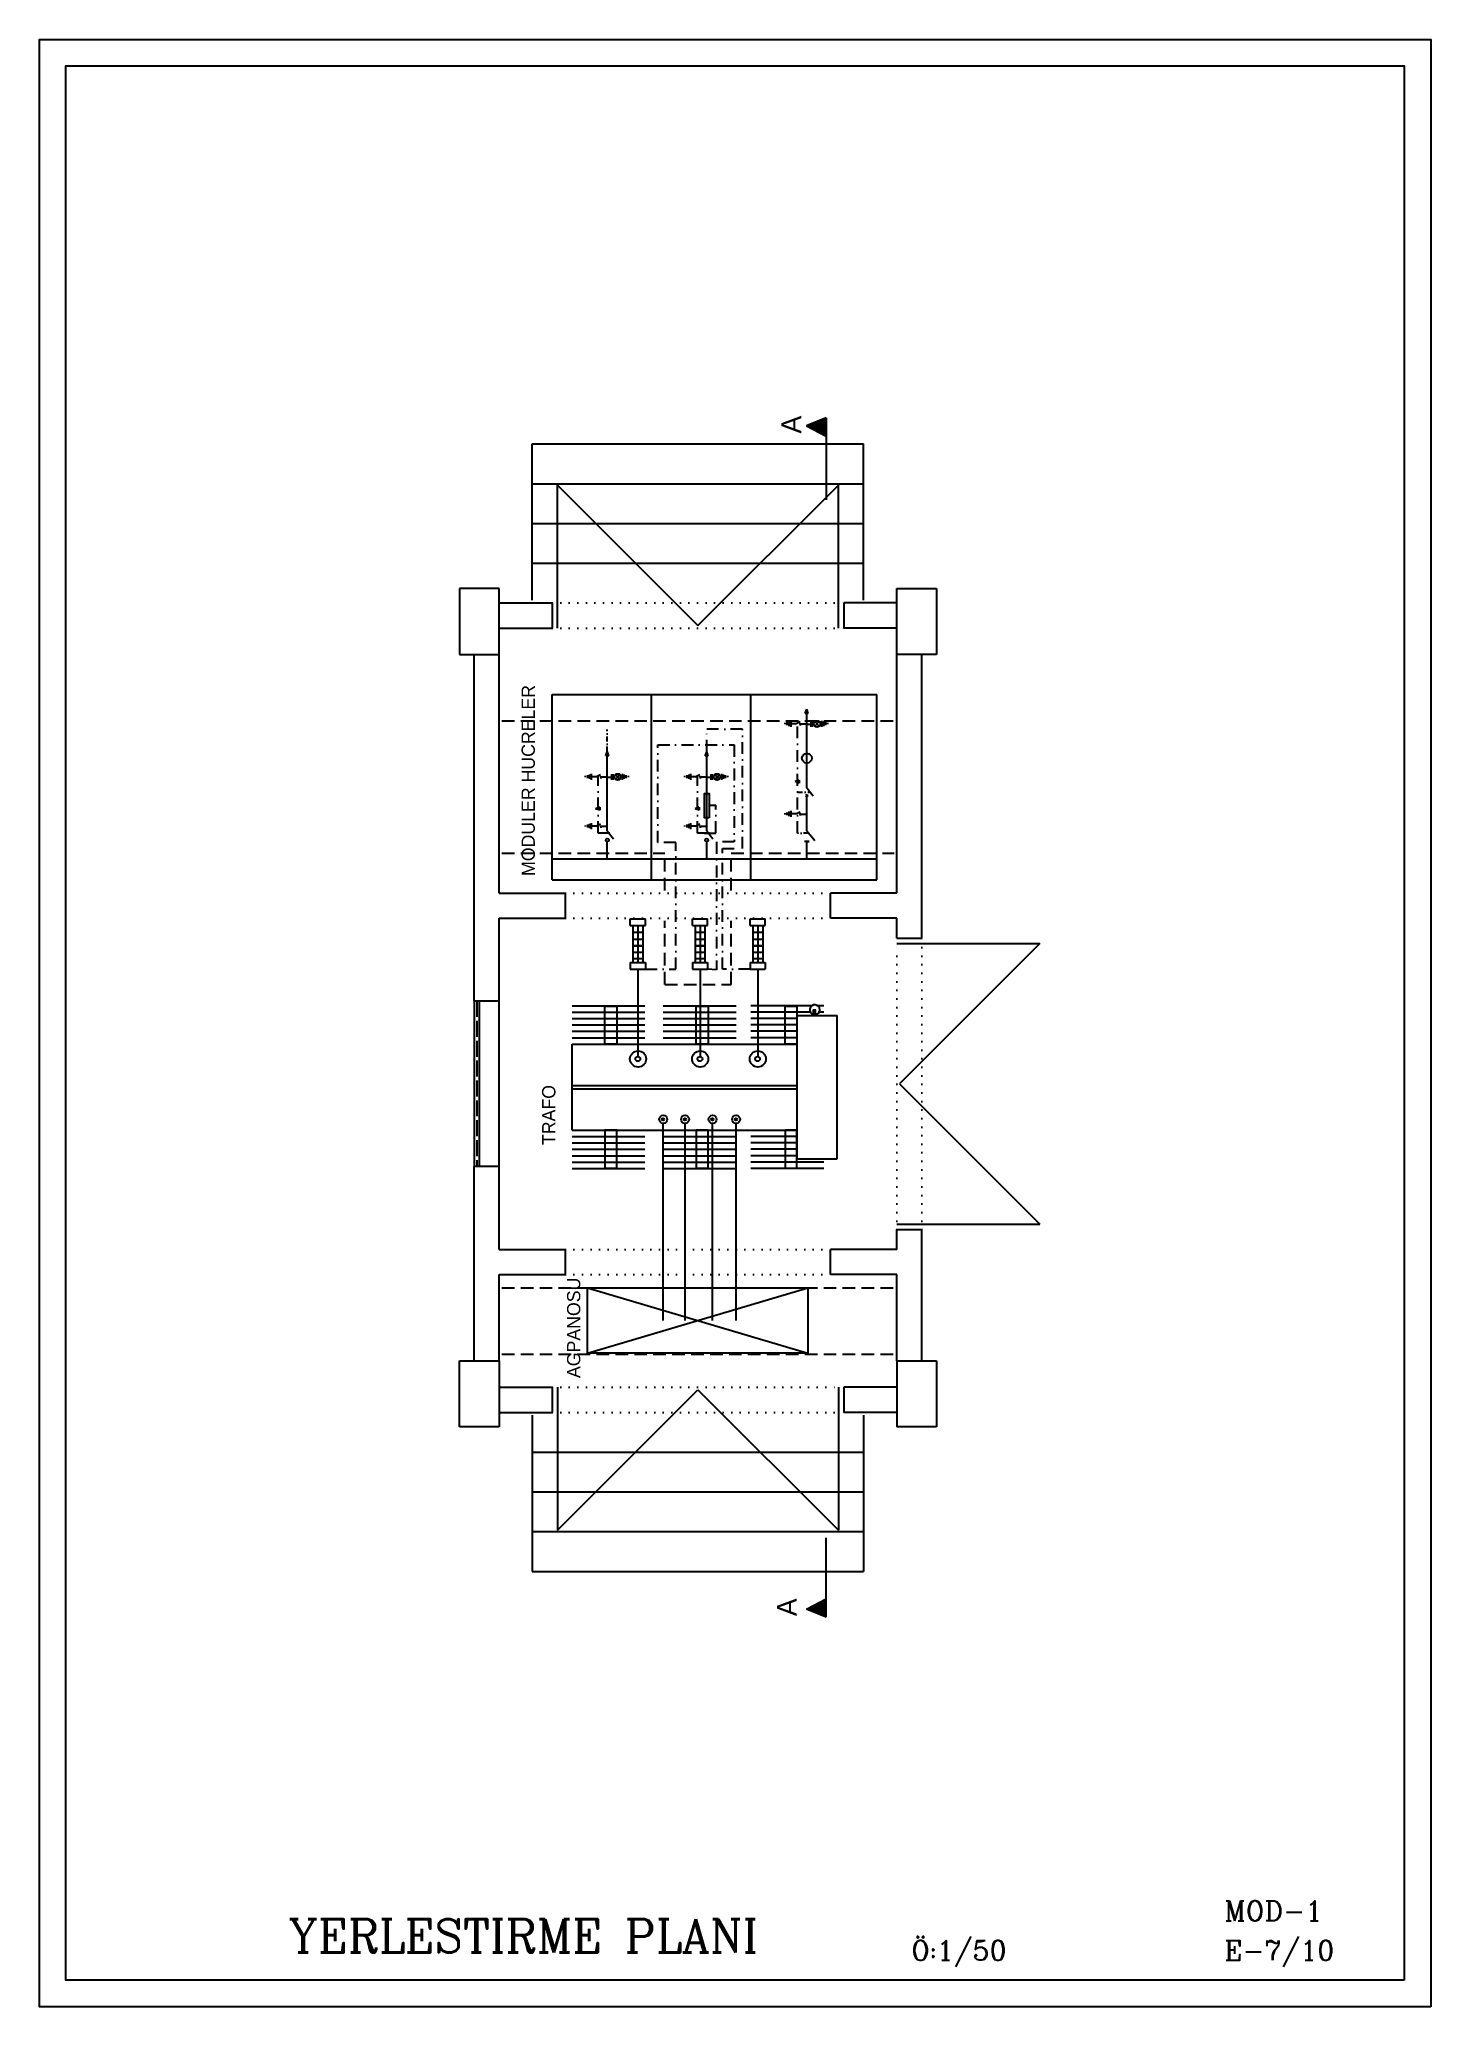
# Model space of a CAD drawing. Extents: x -6739 to -1489, y 5296 to 6781.
# Drawn here: x -5689 to -4639, y 5296 to 6781 of the extents above; entities that cross this region are included whole.
import ezdxf

# ---------------------------------------------------------------- set-up
doc = ezdxf.new("R2010")
doc.units = 0
for name, pattern in [('ACAD_ISO02W100', [15, 12, -3]), ('DASHDOT', [25.4, 12.7, -6.35, 0, -6.35]), ('DOT', [6.35, 0, -6.35]), ('HIDDEN2', [4.7625, 3.175, -1.5875])]:
    doc.linetypes.add(name, pattern=pattern)
doc.layers.get('0').update_dxf_attribs({"linetype": 'CONTINUOUS'})
for name, color, linetype in [('02', 63, 'CONTINUOUS'), ('03', 150, 'CONTINUOUS'), ('05', 140, 'CONTINUOUS'), ('06', 180, 'CONTINUOUS'), ('08', 52, 'CONTINUOUS'), ('70', 130, 'CONTINUOUS'), ('70K', 21, 'CONTINUOUS'), ('BAKIRBARA', 30, 'CONTINUOUS'), ('CERC', 1, 'CONTINUOUS'), ('DASHED', 233, 'ACAD_ISO02W100'), ('DASHED2', 40, 'ACAD_ISO02W100'), ('DOLCU', 252, 'CONTINUOUS'), ('OLCULENDIRME', 4, 'CONTINUOUS'), ('YAZI', 3, 'CONTINUOUS')]:
    doc.layers.add(name, color=color, linetype=linetype)
doc.styles.add('ROMANC', font='romanc')

msp = doc.modelspace()

# ---------------------------------------------------------------- texts
at = {"style": 'ROMANC'}
msp.add_text('YERLESTIRME PLANI', height=25, dxfattribs=at).set_placement((-5501.6, 5337))
at = {"layer": 'YAZI', "ltscale": 0.3}
for s, height, p in [('A', 15, (-5114.5, 6483.5)), ('MODULER HUCRELER', 10, (-5315.5, 6149.5)), ('TRAFO', 10, (-5300, 5946.4)), ('AGPANOSU', 10, (-5281.2, 5770.5)), ('A', 15, (-5117.8, 5590.8))]:
    msp.add_text(s, height=height, rotation=90, dxfattribs=at).set_placement(p)
at = {"layer": 'YAZI', "color": 2, "style": 'ROMANC'}
for s, p in [('MOD-1', (-4795.1, 5360.8)), ('E-7/10', (-4795.1, 5331))]:
    msp.add_text(s, height=15, dxfattribs=at).set_placement(p)
at = {"layer": 'YAZI', "color": 7, "style": 'ROMANC'}
msp.add_text('Ö:1/50', height=15, dxfattribs=at).set_placement((-5031.5, 5331))

# ---------------------------------------------------------------- hatches: boundary and pattern name
at = {"layer": '02', "linetype": 'DASHDOT', "ltscale": 0.3}
for points in [[(-5095.6, 6481.6), (-5095.6, 6495.4), (-5110.6, 6489.3)], [(-5110.6, 5596.1), (-5095.6, 5589.9), (-5095.6, 5603.8)]]:
    msp.add_hatch(color=256, dxfattribs=at).paths.add_polyline_path(points)

# ---------------------------------------------------------------- linework, layer by layer
at = {"layer": '02'}
for p, q in [((-5111.5, 6272.2), (-5110.3, 6275.4)), ((-5109.1, 6272.2), (-5111.5, 6272.2)), ((-5109.1, 6272.2), (-5110.2, 6275.4)), ((-5262, 6240.1), (-5260.8, 6243.3)), ((-5259.7, 6240.1), (-5262, 6240.1)), ((-5259.7, 6240.1), (-5260.7, 6243.3)), ((-5187, 6240.1), (-5185.8, 6243.3)), ((-5184.7, 6240.1), (-5187, 6240.1)), ((-5184.7, 6240.1), (-5185.7, 6243.3)), ((-5115.9, 6221.8), (-5119.1, 6220.7)), ((-5115.9, 6219.5), (-5119.1, 6220.7)), ((-5115.9, 6221.8), (-5115.9, 6219.5)), ((-5266.4, 6201.4), (-5269.6, 6200.3)), ((-5266.4, 6199.1), (-5269.6, 6200.3)), ((-5266.4, 6201.4), (-5266.4, 6199.1)), ((-5191.4, 6201.4), (-5194.6, 6200.3)), ((-5191.4, 6199.1), (-5194.6, 6200.3)), ((-5191.4, 6201.4), (-5191.4, 6199.1))]:
    msp.add_line(p, q, dxfattribs=at)
at = {"layer": '02', "linetype": 'DASHDOT', "ltscale": 0.3}
for p, q in [((-5260.8, 6243.3), (-5260.8, 6260.1)), ((-5117.2, 6212.8), (-5107.7, 6212.7)), ((-5108.9, 6181.9), (-5117.2, 6181.9))]:
    msp.add_line(p, q, dxfattribs=at)
at = {"layer": '02', "linetype": 'DASHDOT', "ltscale": 0.7}
for p, q in [((-5158.9, 6260.2), (-5186.3, 6260.2)), ((-5185.8, 6243.3), (-5185.8, 6260.1)), ((-5158.9, 6170.2), (-5158.9, 6260.2)), ((-5117.2, 6181.9), (-5117.2, 6265)), ((-5222.6, 6174.7), (-5222.6, 6248.4)), ((-5222.6, 6248.4), (-5165, 6248.4)), ((-5165, 6248.4), (-5165, 6175.2)), ((-5267.8, 6181.9), (-5267.8, 6225)), ((-5192.8, 6181.9), (-5192.8, 6225)), ((-5184, 6202.9), (-5178.8, 6202.9)), ((-5178.8, 6181.9), (-5178.8, 6202.9)), ((-5258.8, 6181.9), (-5267.8, 6181.9)), ((-5183.8, 6181.9), (-5192.8, 6181.9)), ((-5187.8, 6181.9), (-5178.8, 6181.9)), ((-5209.2, 6174.7), (-5222.6, 6174.7)), ((-5209.2, 6079.1), (-5209.2, 6174.7)), ((-5178.5, 6175.2), (-5178.5, 6078.6)), ((-5165, 6175.2), (-5178.5, 6175.2)), ((-5174, 6170.2), (-5158.9, 6170.2)), ((-5174, 6166.6), (-5174, 6170.2)), ((-5174, 6079.1), (-5174, 6166.6)), ((-5232.1, 6079.1), (-5209.2, 6079.1)), ((-5178.5, 6078.6), (-5185.2, 6079.1)), ((-5153, 6079.1), (-5174, 6079.1))]:
    msp.add_line(p, q, dxfattribs=at)
at = {"layer": '02'}
for centre in [(-5260.8, 6176.6), (-5185.8, 6176.6)]:
    msp.add_circle(centre, 1.2, dxfattribs=at)
at = {"layer": '03'}
for p, q in [((-5302.4, 6286.6), (-5057.4, 6286.6)), ((-5302.4, 6146.6), (-5302.4, 6286.6)), ((-5227.4, 6146.6), (-5227.4, 6286.6)), ((-5152.4, 6146.6), (-5152.4, 6286.6)), ((-5057.4, 6146.6), (-5057.4, 6286.6)), ((-5126.6, 6264), (-5126.6, 6265)), ((-5125.1, 6263.4), (-5125.1, 6265.6)), ((-5123.6, 6262.7), (-5123.6, 6266.1)), ((-5122.1, 6262.1), (-5122.1, 6266.7)), ((-5118.9, 6264.4), (-5122.1, 6264.4)), ((-5118.9, 6264.4), (-5115.3, 6266.1)), ((-5115.2, 6264), (-5115.2, 6264.8)), ((-5115.2, 6264), (-5115.2, 6263.2)), ((-5110.2, 6264), (-5115.2, 6264)), ((-5110.2, 6264), (-5107, 6264)), ((-5107, 6262.1), (-5107, 6266.4)), ((-5105.9, 6262.1), (-5105.9, 6266.4)), ((-5105.9, 6264.1), (-5104.9, 6264.2)), ((-5104.1, 6262.5), (-5100.9, 6266.1)), ((-5100.9, 6262.5), (-5104.1, 6266)), ((-5100.1, 6264.4), (-5098.9, 6264.4)), ((-5098.9, 6262.1), (-5098.9, 6266.7)), ((-5097.5, 6262.7), (-5097.5, 6266.1)), ((-5095.9, 6263.4), (-5095.9, 6265.6)), ((-5094.4, 6264), (-5094.4, 6265)), ((-5277.2, 6224), (-5277.2, 6225)), ((-5275.6, 6223.4), (-5275.6, 6225.5)), ((-5274.1, 6222.7), (-5274.1, 6226.1)), ((-5272.7, 6222.1), (-5272.7, 6226.6)), ((-5269.4, 6224.3), (-5272.7, 6224.3)), ((-5269.4, 6224.3), (-5265.9, 6226)), ((-5265.7, 6224), (-5265.7, 6224.8)), ((-5265.7, 6224), (-5265.7, 6223.1)), ((-5260.8, 6224), (-5265.7, 6224)), ((-5260.8, 6224), (-5257.5, 6224)), ((-5257.5, 6222), (-5257.5, 6226.3)), ((-5256.4, 6222), (-5256.4, 6226.3)), ((-5256.4, 6224.1), (-5255.4, 6224.1)), ((-5251.4, 6222.4), (-5254.7, 6226)), ((-5254.6, 6222.4), (-5251.4, 6226.1)), ((-5250.6, 6224.3), (-5249.4, 6224.3)), ((-5249.4, 6222.1), (-5249.4, 6226.6)), ((-5248, 6222.7), (-5248, 6226.1)), ((-5246.5, 6223.4), (-5246.5, 6225.5)), ((-5244.9, 6224), (-5244.9, 6225)), ((-5202.2, 6224), (-5202.2, 6225)), ((-5200.6, 6223.4), (-5200.6, 6225.5)), ((-5199.1, 6222.7), (-5199.1, 6226.1)), ((-5197.7, 6222.1), (-5197.7, 6226.6)), ((-5194.4, 6224.3), (-5197.7, 6224.3)), ((-5194.4, 6224.3), (-5190.9, 6226)), ((-5190.7, 6224), (-5190.7, 6224.8)), ((-5185.8, 6224), (-5190.7, 6224)), ((-5190.7, 6224), (-5190.7, 6223.1)), ((-5185.8, 6224), (-5182.5, 6224)), ((-5182.5, 6222), (-5182.5, 6226.3)), ((-5181.4, 6222), (-5181.4, 6226.3)), ((-5181.4, 6224.1), (-5180.4, 6224.1)), ((-5176.4, 6222.4), (-5179.7, 6226)), ((-5179.6, 6222.4), (-5176.4, 6226.1)), ((-5175.6, 6224.3), (-5174.4, 6224.3)), ((-5174.4, 6222.1), (-5174.4, 6226.6)), ((-5173, 6222.7), (-5173, 6226.1)), ((-5171.5, 6223.4), (-5171.5, 6225.5)), ((-5169.9, 6224), (-5169.9, 6225)), ((-5109.4, 6209.2), (-5111.1, 6211)), ((-5111, 6209.2), (-5109.4, 6211)), ((-5126.6, 6196), (-5126.6, 6197)), ((-5125.1, 6195.4), (-5125.1, 6197.5)), ((-5123.6, 6194.7), (-5123.6, 6198.1)), ((-5122.1, 6194.1), (-5122.1, 6198.7)), ((-5118.9, 6196.3), (-5122.1, 6196.3)), ((-5118.9, 6196.3), (-5115.3, 6198)), ((-5115.2, 6196), (-5115.2, 6196.8)), ((-5110.2, 6196), (-5115.2, 6196)), ((-5115.2, 6196), (-5115.2, 6195.2)), ((-5277.2, 6186.8), (-5277.2, 6187.7)), ((-5275.6, 6186.1), (-5275.6, 6188.3)), ((-5274.1, 6185.5), (-5274.1, 6188.9)), ((-5272.7, 6184.9), (-5272.7, 6189.4)), ((-5269.4, 6187.1), (-5272.7, 6187.1)), ((-5269.4, 6187.1), (-5265.9, 6188.8)), ((-5265.7, 6186.8), (-5265.7, 6187.6)), ((-5260.8, 6186.8), (-5265.7, 6186.8)), ((-5265.7, 6186.8), (-5265.7, 6185.9)), ((-5202.2, 6186.8), (-5202.2, 6187.7)), ((-5200.6, 6186.1), (-5200.6, 6188.3)), ((-5199.1, 6185.5), (-5199.1, 6188.9)), ((-5197.7, 6184.9), (-5197.7, 6189.4)), ((-5194.4, 6187.1), (-5197.7, 6187.1)), ((-5194.4, 6187.1), (-5190.9, 6188.8)), ((-5190.7, 6186.8), (-5190.7, 6187.6)), ((-5185.8, 6186.8), (-5190.7, 6186.8)), ((-5190.7, 6186.8), (-5190.7, 6185.9)), ((-5302.4, 6146.6), (-5057.4, 6146.6)), ((-5243.5, 6112.1), (-5243.5, 6117.1)), ((-5243.5, 6117.1), (-5232.1, 6117.1)), ((-5243.5, 6112.1), (-5232.1, 6112.1)), ((-5241.2, 6084.1), (-5241.2, 6112.1)), ((-5241.2, 6107.1), (-5233.8, 6107.1)), ((-5237.5, 6084.1), (-5237.5, 6112.1)), ((-5233.8, 6084.1), (-5233.8, 6112.1)), ((-5232.1, 6112.1), (-5232.1, 6117.1)), ((-5196.6, 6117.1), (-5185.2, 6117.1)), ((-5196.6, 6112.1), (-5196.6, 6117.1)), ((-5196.6, 6112.1), (-5185.2, 6112.1)), ((-5194.3, 6084.1), (-5194.3, 6112.1)), ((-5194.3, 6107.1), (-5186.9, 6107.1)), ((-5190.6, 6084.1), (-5190.6, 6112.1)), ((-5186.9, 6084.1), (-5186.9, 6112.1)), ((-5185.2, 6112.1), (-5185.2, 6117.1)), ((-5153, 6112.1), (-5153, 6117.1)), ((-5153, 6117.1), (-5141.6, 6117.1)), ((-5153, 6112.1), (-5141.6, 6112.1)), ((-5150.7, 6084.1), (-5150.7, 6112.1)), ((-5150.7, 6107.1), (-5143.3, 6107.1)), ((-5147, 6084.1), (-5147, 6112.1)), ((-5143.3, 6084.1), (-5143.3, 6112.1)), ((-5141.6, 6112.1), (-5141.6, 6117.1)), ((-5241.2, 6101.8), (-5233.8, 6101.8)), ((-5241.2, 6096.9), (-5233.8, 6096.9)), ((-5241.2, 6096.8), (-5233.8, 6096.8)), ((-5241.2, 6092), (-5233.8, 6092)), ((-5194.3, 6101.8), (-5186.9, 6101.8)), ((-5194.3, 6096.9), (-5186.9, 6096.9)), ((-5194.3, 6096.8), (-5186.9, 6096.8)), ((-5194.3, 6092), (-5186.9, 6092)), ((-5150.7, 6101.8), (-5143.3, 6101.8)), ((-5150.7, 6096.9), (-5143.3, 6096.9)), ((-5150.7, 6096.8), (-5143.3, 6096.8)), ((-5150.7, 6092), (-5143.3, 6092)), ((-5243.5, 6084.1), (-5243.5, 6079.1)), ((-5243.5, 6084.1), (-5232.1, 6084.1)), ((-5243.5, 6079.1), (-5232.1, 6079.1)), ((-5241.2, 6087.3), (-5233.8, 6087.3)), ((-5232.1, 6084.1), (-5232.1, 6079.1)), ((-5196.6, 6084.1), (-5185.2, 6084.1)), ((-5196.6, 6084.1), (-5196.6, 6079.1)), ((-5196.6, 6079.1), (-5185.2, 6079.1)), ((-5194.3, 6087.3), (-5186.9, 6087.3)), ((-5185.2, 6084.1), (-5185.2, 6079.1)), ((-5153, 6084.1), (-5153, 6079.1)), ((-5153, 6084.1), (-5141.6, 6084.1)), ((-5153, 6079.1), (-5141.6, 6079.1)), ((-5150.7, 6087.3), (-5143.3, 6087.3)), ((-5141.6, 6084.1), (-5141.6, 6079.1)), ((-5117.4, 5936), (-5117.4, 6044.2)), ((-5117.4, 6044.2), (-5087.4, 6044.2)), ((-5087.4, 5936), (-5087.4, 6044.2)), ((-5287.4, 6022.6), (-5117.4, 6022.6)), ((-5287.4, 5957.6), (-5287.4, 6022.6)), ((-5287.4, 5991.4), (-5117.4, 5991.4)), ((-5287.4, 5988.8), (-5117.4, 5988.8)), ((-5287.4, 5957.6), (-5117.4, 5957.6)), ((-5117.4, 5936), (-5087.4, 5936)), ((-5275.8, 5838.7), (-5109.6, 5789.3)), ((-5275.8, 5838.7), (-5109.6, 5838.7)), ((-5275.8, 5789.3), (-5275.8, 5838.7)), ((-5275.8, 5789.3), (-5109.6, 5838.6)), ((-5109.6, 5838.7), (-5109.6, 5789.3)), ((-5109.6, 5789.3), (-5275.8, 5789.3))]:
    msp.add_line(p, q, dxfattribs=at)
for points in [[(-5184, 6193.3), (-5187.5, 6193.3), (-5187.5, 6211.8), (-5184, 6211.8)], [(-5262.6, 6022.5), (-5262.6, 6051.3), (-5253.7, 6051.3), (-5253.7, 6022.5)], [(-5193.7, 6022.5), (-5193.7, 6051.3), (-5184.8, 6051.3), (-5184.8, 6022.5)], [(-5126.5, 6022.5), (-5126.5, 6051.3), (-5117.7, 6051.3), (-5117.7, 6022.5)], [(-5105.3, 6044.3), (-5105.3, 6048.5), (-5103.9, 6048.5), (-5103.9, 6044.3)], [(-5262.6, 5957.7), (-5262.6, 5928.9), (-5253.7, 5928.9), (-5253.7, 5957.7)], [(-5193.7, 5957.7), (-5193.7, 5928.9), (-5184.8, 5928.9), (-5184.8, 5957.7)], [(-5126.5, 5957.7), (-5126.5, 5928.9), (-5117.7, 5928.9), (-5117.7, 5957.7)]]:
    msp.add_lwpolyline(points, close=True, dxfattribs=at)
for centre, radius in [((-5102.5, 6264.3), 2.42), ((-5110.2, 6238.4), 3.69), ((-5253, 6224.3), 2.42), ((-5178, 6224.3), 2.42)]:
    msp.add_circle(centre, radius, dxfattribs=at)
at = {"layer": '03', "ltscale": 0.2}
for centre, radius in [((-5237.6, 6011.4), 6.1), ((-5190.7, 6011.4), 6.1), ((-5147.2, 6011.4), 6.1), ((-5237.8, 6011.4), 1.82), ((-5190.9, 6011.4), 1.82), ((-5147.4, 6011.4), 1.82), ((-5218.6, 5965.8), 3.05), ((-5218.7, 5965.8), 0.91), ((-5202.1, 5965.8), 3.05), ((-5202.2, 5965.8), 0.91), ((-5181.4, 5965.8), 3.05), ((-5181.5, 5965.8), 0.91), ((-5163.6, 5965.8), 3.05), ((-5163.7, 5965.8), 0.91)]:
    msp.add_circle(centre, radius, dxfattribs=at)
at = {"layer": '03'}
msp.add_arc((-5104.2, 6048.5), 3.75, 274.914, 253.4092, dxfattribs=at)
at = {"layer": '05'}
for p, q in [((-5287.4, 6051.5), (-5232.4, 6051.5)), ((-5287.4, 6046.7), (-5232.4, 6046.7)), ((-5218.6, 6051.5), (-5163.6, 6051.5)), ((-5218.6, 6046.7), (-5163.6, 6046.7)), ((-5106.4, 6051.5), (-5152.4, 6051.5)), ((-5107.5, 6046.7), (-5152.4, 6046.7)), ((-5097.4, 6051.5), (-5101.9, 6051.5)), ((-5097.4, 6046.7), (-5100.9, 6046.7)), ((-5287.4, 6041.9), (-5232.4, 6041.9)), ((-5287.4, 6037.1), (-5232.4, 6037.1)), ((-5287.4, 6032.3), (-5232.4, 6032.3)), ((-5218.6, 6041.9), (-5163.6, 6041.9)), ((-5218.6, 6037.1), (-5163.6, 6037.1)), ((-5218.6, 6032.3), (-5163.6, 6032.3)), ((-5117.4, 6041.9), (-5152.4, 6041.9)), ((-5117.4, 6037.1), (-5152.4, 6037.1)), ((-5117.4, 6032.3), (-5152.4, 6032.3)), ((-5287.4, 6027.4), (-5232.4, 6027.4)), ((-5218.6, 6027.4), (-5163.6, 6027.4)), ((-5117.4, 6027.4), (-5152.4, 6027.4)), ((-5287.4, 5952.8), (-5232.4, 5952.8)), ((-5287.4, 5948), (-5232.4, 5948)), ((-5287.4, 5943.2), (-5232.4, 5943.2)), ((-5218.6, 5952.8), (-5163.6, 5952.8)), ((-5218.6, 5948), (-5163.6, 5948)), ((-5218.6, 5943.2), (-5163.6, 5943.2)), ((-5117.4, 5952.8), (-5152.4, 5952.8)), ((-5117.4, 5948), (-5152.4, 5948)), ((-5117.4, 5943.2), (-5152.4, 5943.2)), ((-5287.4, 5938.3), (-5232.4, 5938.3)), ((-5287.4, 5933.5), (-5232.4, 5933.5)), ((-5287.4, 5928.7), (-5232.4, 5928.7)), ((-5218.6, 5938.3), (-5163.6, 5938.3)), ((-5218.6, 5933.5), (-5163.6, 5933.5)), ((-5218.6, 5928.7), (-5163.6, 5928.7)), ((-5117.4, 5938.3), (-5152.4, 5938.3)), ((-5097.4, 5933.5), (-5152.4, 5933.5)), ((-5097.4, 5928.7), (-5152.4, 5928.7))]:
    msp.add_line(p, q, dxfattribs=at)
at = {"layer": '06'}
for p, q in [((-5110.2, 6216), (-5110.2, 6272.2)), ((-5260.8, 6183.5), (-5260.8, 6240.1)), ((-5185.8, 6183.5), (-5185.8, 6240.1)), ((-5110.2, 6216), (-5105.5, 6210.1)), ((-5110.2, 6183.6), (-5110.2, 6210.1)), ((-5260.8, 6183.5), (-5256.1, 6177.6)), ((-5185.8, 6183.5), (-5181.1, 6177.6)), ((-5110.2, 6183.6), (-5104.3, 6176.3)), ((-5260.8, 6175.4), (-5261.2, 6175.4)), ((-5260.8, 6162.2), (-5260.8, 6175.4)), ((-5260.8, 6175.4), (-5260.4, 6175.4)), ((-5185.8, 6175.4), (-5186.2, 6175.4)), ((-5185.8, 6175.4), (-5185.4, 6175.4)), ((-5185.8, 6162.2), (-5185.8, 6175.4)), ((-5108.4, 6175.5), (-5112.1, 6175.5)), ((-5110.2, 6175.5), (-5108.4, 6175.5)), ((-5110.2, 6162.2), (-5110.2, 6175.5))]:
    msp.add_line(p, q, dxfattribs=at)
at = {"layer": '08'}
for p, q in [((-5095.6, 6495.4), (-5110.6, 6489.3)), ((-5095.6, 6495.4), (-5095.6, 6433.3)), ((-5110.6, 6489.3), (-5095.6, 6481.6)), ((-5237.5, 6012.4), (-5237.5, 6079.1)), ((-5190.6, 6012.4), (-5190.6, 6079.1)), ((-5147, 6012.4), (-5147, 6079.1)), ((-5218.6, 5813.9), (-5218.6, 5962.8)), ((-5202.1, 5813.9), (-5202.1, 5962.8)), ((-5181.4, 5813.9), (-5181.4, 5962.8)), ((-5163.6, 5813.9), (-5163.6, 5962.8)), ((-5095.6, 5589.9), (-5095.6, 5649.8)), ((-5110.6, 5596.1), (-5095.6, 5603.8)), ((-5095.6, 5589.9), (-5110.6, 5596.1))]:
    msp.add_line(p, q, dxfattribs=at)
at = {"layer": '70'}
for p, q in [((-5342.4, 6355.6), (-5302.4, 6355.6)), ((-5302.4, 6355.6), (-5302.4, 6336.6)), ((-5082.4, 6355.6), (-5082.4, 6336.6)), ((-5042.4, 6355.6), (-5082.4, 6355.6)), ((-5342.4, 6336.6), (-5302.4, 6336.6)), ((-5042.4, 6336.6), (-5082.4, 6336.6)), ((-5361.4, 6055.1), (-5361.4, 6316.6)), ((-5342.4, 6136.6), (-5342.4, 6316.6)), ((-5042.4, 6136.6), (-5042.4, 6316.6)), ((-5023.4, 6102.6), (-5023.4, 6316.6)), ((-5342.4, 6136.6), (-5292.4, 6136.6)), ((-5292.4, 6117.6), (-5292.4, 6136.6)), ((-5042.4, 6136.6), (-5092.4, 6136.6)), ((-5092.4, 6117.6), (-5092.4, 6136.6)), ((-5342.4, 6055.1), (-5342.4, 6117.6)), ((-5342.4, 6117.6), (-5292.4, 6117.6)), ((-5042.4, 6117.6), (-5092.4, 6117.6)), ((-5042.4, 6102.6), (-5042.4, 6117.6)), ((-5042.4, 6102.6), (-5023.4, 6102.6)), ((-5342.4, 6055.1), (-5361.4, 6055.1)), ((-5361.4, 5783.6), (-5361.4, 5930.1)), ((-5342.4, 5930.1), (-5361.4, 5930.1)), ((-5342.4, 5867.6), (-5342.4, 5930.1)), ((-5042.4, 5882.6), (-5023.4, 5882.6)), ((-5042.4, 5867.6), (-5042.4, 5882.6)), ((-5023.4, 5783.6), (-5023.4, 5882.6)), ((-5342.4, 5867.6), (-5292.4, 5867.6)), ((-5292.4, 5848.6), (-5292.4, 5867.6)), ((-5092.4, 5848.6), (-5092.4, 5867.6)), ((-5042.4, 5867.6), (-5092.4, 5867.6)), ((-5342.4, 5848.6), (-5292.4, 5848.6)), ((-5342.4, 5783.6), (-5342.4, 5848.6)), ((-5042.4, 5848.6), (-5092.4, 5848.6)), ((-5042.4, 5783.6), (-5042.4, 5848.6)), ((-5342.4, 5763.6), (-5302.4, 5763.6)), ((-5302.4, 5763.6), (-5302.4, 5744.6)), ((-5042.4, 5763.6), (-5082.4, 5763.6)), ((-5082.4, 5763.6), (-5082.4, 5744.6)), ((-5342.4, 5744.6), (-5302.4, 5744.6)), ((-5042.4, 5744.6), (-5082.4, 5744.6))]:
    msp.add_line(p, q, dxfattribs=at)
at = {"layer": '70K', "linetype": 'Continuous'}
for p, q in [((-5372.4, 6366.6), (-5372.4, 6316.6)), ((-5342.4, 6366.6), (-5372.4, 6366.6)), ((-5342.4, 6316.6), (-5342.4, 6366.6)), ((-5042.4, 6316.6), (-5042.4, 6366.6)), ((-5042.4, 6366.6), (-5012.4, 6366.6)), ((-5012.4, 6366.6), (-5012.4, 6316.6)), ((-5372.4, 6316.6), (-5342.4, 6316.6)), ((-5012.4, 6316.6), (-5042.4, 6316.6)), ((-5372.4, 5783.6), (-5342.4, 5783.6)), ((-5372.4, 5733.6), (-5372.4, 5783.6)), ((-5342.4, 5783.6), (-5342.4, 5733.6)), ((-5042.4, 5783.6), (-5012.4, 5783.6)), ((-5042.4, 5783.6), (-5042.4, 5733.6)), ((-5012.4, 5783.6), (-5012.4, 5733.6)), ((-5342.4, 5733.6), (-5372.4, 5733.6)), ((-5012.4, 5733.6), (-5042.4, 5733.6))]:
    msp.add_line(p, q, dxfattribs=at)
at = {"layer": 'BAKIRBARA', "ltscale": 0.7}
msp.add_line((-5057.4, 6162.2), (-5302.4, 6162.2), dxfattribs=at)
at = {"layer": 'CERC', "color": 5}
msp.add_lwpolyline([(-4639.4, 5296), (-5689.4, 5296), (-5689.4, 6781), (-4639.4, 6781)], close=True, dxfattribs=at)
at = {"layer": 'CERC'}
msp.add_lwpolyline([(-4659.4, 5316), (-5669.4, 5316), (-5669.4, 6761), (-4659.4, 6761)], close=True, dxfattribs=at)
at = {"layer": 'DASHED', "linetype": 'DOT'}
for p, q in [((-5302.4, 6355.6), (-5082.4, 6355.6)), ((-5302.4, 6336.6), (-5082.4, 6336.6)), ((-5292.4, 6136.6), (-5092.4, 6136.6)), ((-5292.4, 6117.6), (-5092.4, 6117.6)), ((-5042.4, 5882.6), (-5042.4, 6098.6)), ((-5023.4, 5882.6), (-5023.4, 6102.6)), ((-5292.4, 5867.6), (-5092.4, 5867.6)), ((-5292.4, 5848.6), (-5092.4, 5848.6)), ((-5302.4, 5763.6), (-5086.4, 5763.6)), ((-5302.4, 5744.6), (-5082.4, 5744.6))]:
    msp.add_line(p, q, dxfattribs=at)
at = {"layer": 'DASHED', "linetype": 'DOT', "ltscale": 50}
for p, q in [((-5082.4, 6336.6), (-5302.4, 6336.6)), ((-5302.4, 6336.6), (-5082.4, 6336.6))]:
    msp.add_line(p, q, dxfattribs=at)
at = {"layer": 'DASHED2'}
msp.add_line((-5359.4, 6055.1), (-5359.4, 5930.1), dxfattribs=at)
at = {"layer": 'DOLCU'}
for p, q in [((-5298.4, 6444.6), (-5192.4, 6338.6)), ((-5192.4, 6338.6), (-5086.4, 6444.6)), ((-4934.4, 6098.6), (-5040.4, 5992.6)), ((-5342.4, 5930.1), (-5342.4, 6055.1)), ((-5040.4, 5992.6), (-4934.4, 5886.6)), ((-5298.4, 5655.6), (-5192.4, 5761.6)), ((-5192.4, 5761.6), (-5086.4, 5655.6))]:
    msp.add_line(p, q, dxfattribs=at)
at = {"layer": 'OLCULENDIRME', "color": 8, "linetype": 'Continuous'}
for p, q in [((-5317.4, 6475.6), (-5067.4, 6475.6)), ((-5317.4, 6357.6), (-5317.4, 6475.6)), ((-5067.4, 6357.6), (-5067.4, 6475.6)), ((-5317.4, 6445.6), (-5067.4, 6445.6)), ((-5298.4, 6336.6), (-5298.4, 6444.6)), ((-5086.4, 6336.6), (-5086.4, 6444.6)), ((-5317.4, 6415.6), (-5067.4, 6415.6)), ((-5317.4, 6385.6), (-5067.4, 6385.6)), ((-5042.4, 6098.6), (-4934.4, 6098.6)), ((-5361.4, 6055.1), (-5361.4, 5930.1)), ((-5357.4, 6055.1), (-5357.4, 5930.1)), ((-5042.4, 5886.6), (-4934.4, 5886.6)), ((-5298.4, 5763.6), (-5298.4, 5655.6)), ((-5086.4, 5763.6), (-5086.4, 5655.6)), ((-5317.4, 5742.6), (-5317.4, 5624.6)), ((-5067.4, 5742.6), (-5067.4, 5624.6)), ((-5317.4, 5714.6), (-5067.4, 5714.6)), ((-5317.4, 5684.6), (-5067.4, 5684.6)), ((-5317.4, 5654.6), (-5067.4, 5654.6)), ((-5317.4, 5624.6), (-5067.4, 5624.6))]:
    msp.add_line(p, q, dxfattribs=at)
at = {"layer": 'OLCULENDIRME', "color": 8, "linetype": 'HIDDEN2', "ltscale": 3}
for p, q in [((-5340.4, 6266.6), (-5044.4, 6266.6)), ((-5340.4, 6166.6), (-5217.4, 6166.6)), ((-5217.4, 6138.6), (-5217.4, 6166.6)), ((-5167.4, 6166.6), (-5044.4, 6166.6)), ((-5167.4, 6138.6), (-5167.4, 6166.6)), ((-5217.4, 6067.6), (-5217.4, 6115.6)), ((-5167.4, 6067.6), (-5167.4, 6115.6)), ((-5217.4, 6067.6), (-5167.4, 6067.6)), ((-5340.4, 5838.6), (-5044.4, 5838.6)), ((-5340.4, 5788.6), (-5044.4, 5788.6))]:
    msp.add_line(p, q, dxfattribs=at)

msp.set_redraw_order([(e.dxf.handle, doc.entitydb.next_handle()) for e in msp.query("TEXT MTEXT ATTDEF DIMENSION ARC_DIMENSION")])  # texts and dimensions are drawn at this point

doc.saveas('drawing.dxf')
